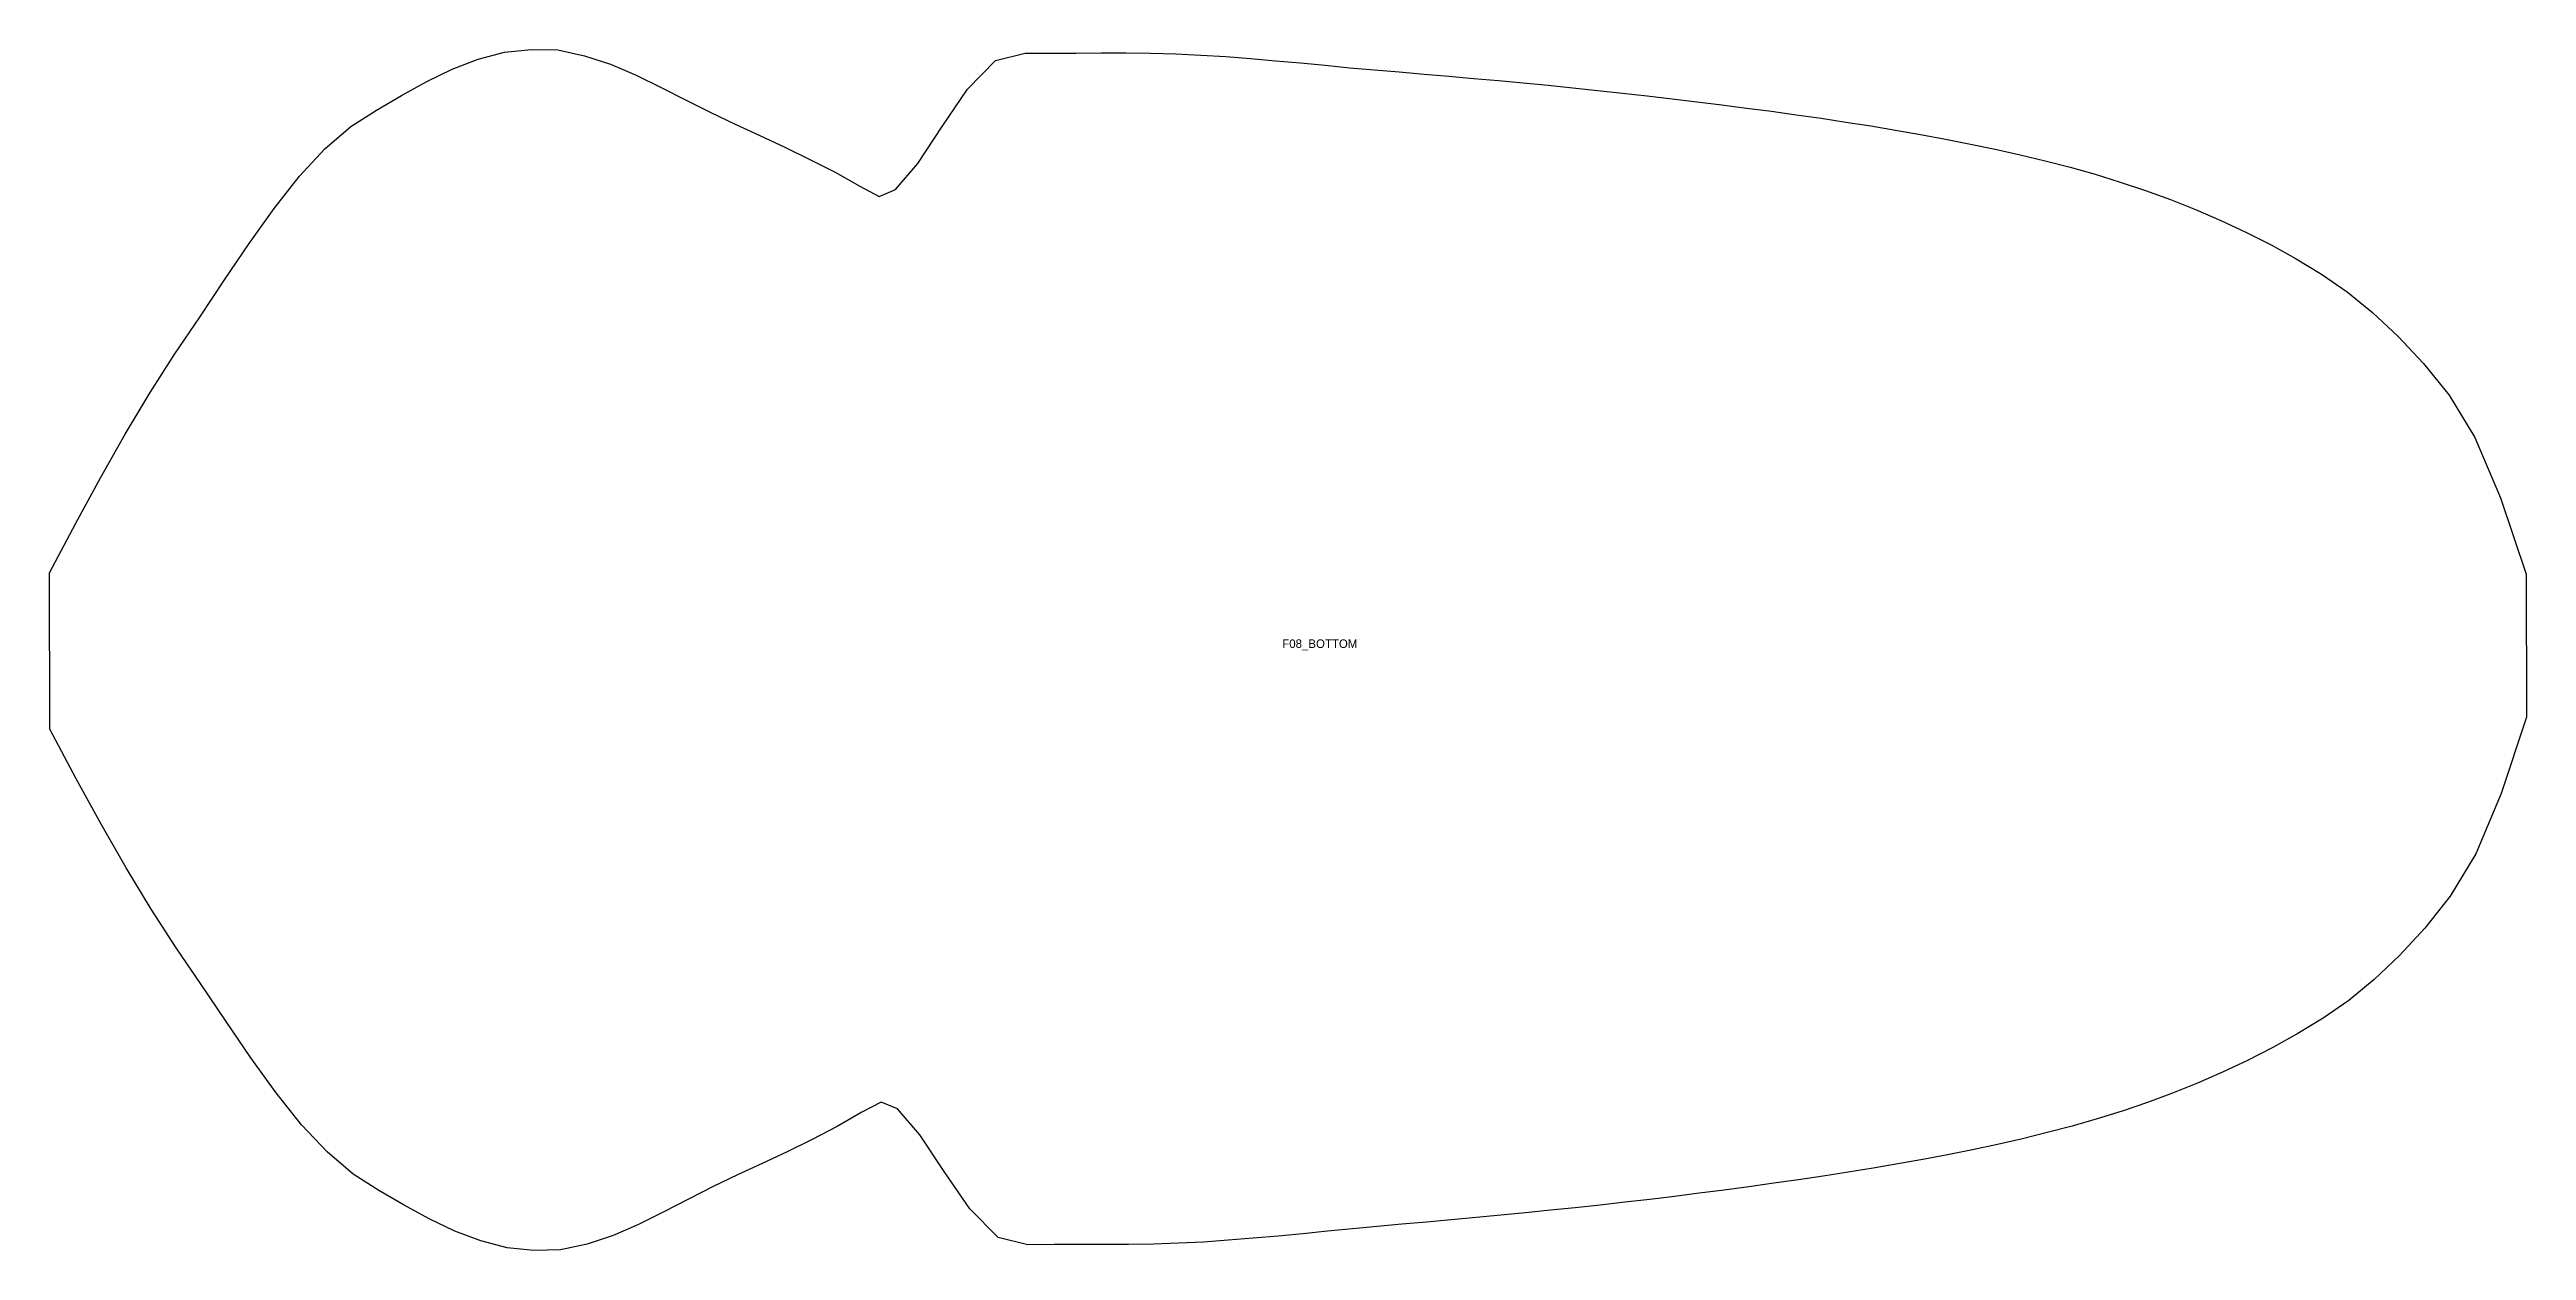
# Model space of a CAD drawing. Header units: millimetres. Extents: x 15 to 6163, y 15 to 1420.
# Drawn here: x 15 to 2329, y 15 to 1138 of the extents above; entities that cross this region are included whole.
import ezdxf

# ---------------------------------------------------------------- set-up
doc = ezdxf.new("R2010")
doc.units = ezdxf.units.MM

msp = doc.modelspace()

# ---------------------------------------------------------------- texts
msp.add_text('F08_BOTTOM', height=8).set_placement((1166.8, 578.3))

# ---------------------------------------------------------------- linework, layer by layer
msp.add_lwpolyline([(15, 648.4), (39.5, 695.1), (62.6, 737.5), (85.8, 778.3), (109, 817), (132.2, 853.4), (155.3, 887.7), (178.4, 922.5), (201.5, 956.5), (224.8, 989.3), (248.4, 1019.4), (272.3, 1044.9), (296.5, 1065.7), (320.5, 1081.2), (344, 1094.9), (367.5, 1107.8), (391.3, 1119.4), (415.5, 1128.7), (440.2, 1135.3), (465, 1137.8), (490, 1137.4), (514.9, 1132), (539.1, 1124.1), (563, 1113.9), (586.6, 1102.3), (609.8, 1090.3), (632.8, 1078.8), (655.7, 1067.9), (678.8, 1057.4), (702.1, 1046.6), (725.5, 1035.1), (749, 1023.2), (772.2, 1009.9), (790.1, 1000.5), (805.4, 1006.9), (826.2, 1031.2), (848.9, 1065.7), (872.6, 1100.6), (898.8, 1127.5), (926.6, 1134.4), (951.2, 1134.5), (974.3, 1134.5), (997.5, 1134.6), (1020.6, 1134.6), (1044, 1134.4), (1067.3, 1133.6), (1090.7, 1132.6), (1114, 1131.1), (1137.2, 1129.3), (1160.5, 1127.3), (1183.7, 1125.2), (1206.8, 1123), (1229.9, 1120.8), (1253, 1118.8), (1276.1, 1116.8), (1299.3, 1114.8), (1322.4, 1112.8), (1345.6, 1110.8), (1368.7, 1108.7), (1391.9, 1106.6), (1415.1, 1104.3), (1438.3, 1102), (1461.4, 1099.6), (1484.6, 1097.1), (1507.8, 1094.5), (1531, 1091.8), (1554.2, 1089), (1577.4, 1086.1), (1600.6, 1083.1), (1623.8, 1080), (1647, 1076.8), (1670.2, 1073.5), (1693.4, 1070), (1716.6, 1066.3), (1739.9, 1062.4), (1763.1, 1058.4), (1786.4, 1054), (1809.7, 1049.4), (1832.9, 1044.5), (1856.2, 1039.3), (1879.6, 1033.8), (1903, 1027.7), (1926.4, 1021.1), (1949.8, 1013.9), (1973.3, 1006), (1996.7, 997.5), (2020.2, 988.1), (2043.7, 978), (2067.1, 967), (2090.7, 955.2), (2114.2, 942.1), (2137.9, 927.8), (2161.7, 911.3), (2185.6, 892), (2209.4, 869.5), (2233.1, 844.2), (2257.1, 814.5), (2281.2, 775), (2305, 718.7), (2329, 647.4), (2329.3, 513.5), (2305.6, 442.1), (2282, 385.7), (2258.1, 346.1), (2234.3, 316.3), (2210.7, 290.9), (2187, 268.3), (2163.2, 248.8), (2139.4, 232.3), (2115.8, 217.9), (2092.3, 204.7), (2068.8, 192.7), (2045.4, 181.7), (2022, 171.5), (1998.5, 162), (1975.1, 153.3), (1951.7, 145.3), (1928.3, 138), (1904.9, 131.3), (1881.6, 125.2), (1858.3, 119.5), (1835, 114.2), (1811.7, 109.2), (1788.5, 104.5), (1765.2, 100.1), (1742, 95.9), (1718.8, 91.9), (1695.5, 88.2), (1672.3, 84.6), (1649.1, 81.1), (1626, 77.8), (1602.8, 74.6), (1579.6, 71.5), (1556.4, 68.5), (1533.3, 65.6), (1510.1, 62.8), (1486.9, 60.1), (1463.7, 57.5), (1440.6, 55), (1417.4, 52.6), (1394.2, 50.3), (1371.1, 48), (1347.9, 45.8), (1324.7, 43.7), (1301.6, 41.6), (1278.5, 39.5), (1255.4, 37.5), (1232.3, 35.3), (1209.2, 33), (1186.1, 30.7), (1162.9, 28.5), (1139.7, 26.4), (1116.4, 24.5), (1093.1, 22.9), (1069.8, 21.8), (1046.4, 20.9), (1023.1, 20.6), (999.9, 20.6), (976.8, 20.5), (953.6, 20.5), (929.1, 20.4), (901.2, 27.1), (874.8, 54), (851, 88.8), (828.2, 123.2), (807.3, 147.4), (792, 153.8), (774.1, 144.2), (750.9, 130.8), (727.5, 118.8), (704.2, 107.3), (680.9, 96.3), (657.8, 85.7), (635, 74.7), (612, 63.1), (588.9, 51), (565.4, 39.3), (541.5, 29.1), (517.3, 21), (492.4, 15.5), (467.4, 15), (442.6, 17.4), (417.9, 23.9), (393.7, 33.1), (369.8, 44.5), (346.2, 57.4), (322.7, 71), (298.6, 86.3), (274.3, 107.1), (250.3, 132.5), (226.6, 162.5), (203.2, 195.1), (179.9, 229.1), (156.7, 263.7), (133.4, 298), (110, 334.2), (86.6, 372.8), (63.3, 413.5), (40, 455.9), (15.3, 502.4), (15, 648.4)], close=True)

msp.set_redraw_order([(e.dxf.handle, doc.entitydb.next_handle()) for e in msp.query("TEXT MTEXT ATTDEF DIMENSION ARC_DIMENSION")])  # texts and dimensions are drawn at this point

doc.saveas('drawing.dxf')
